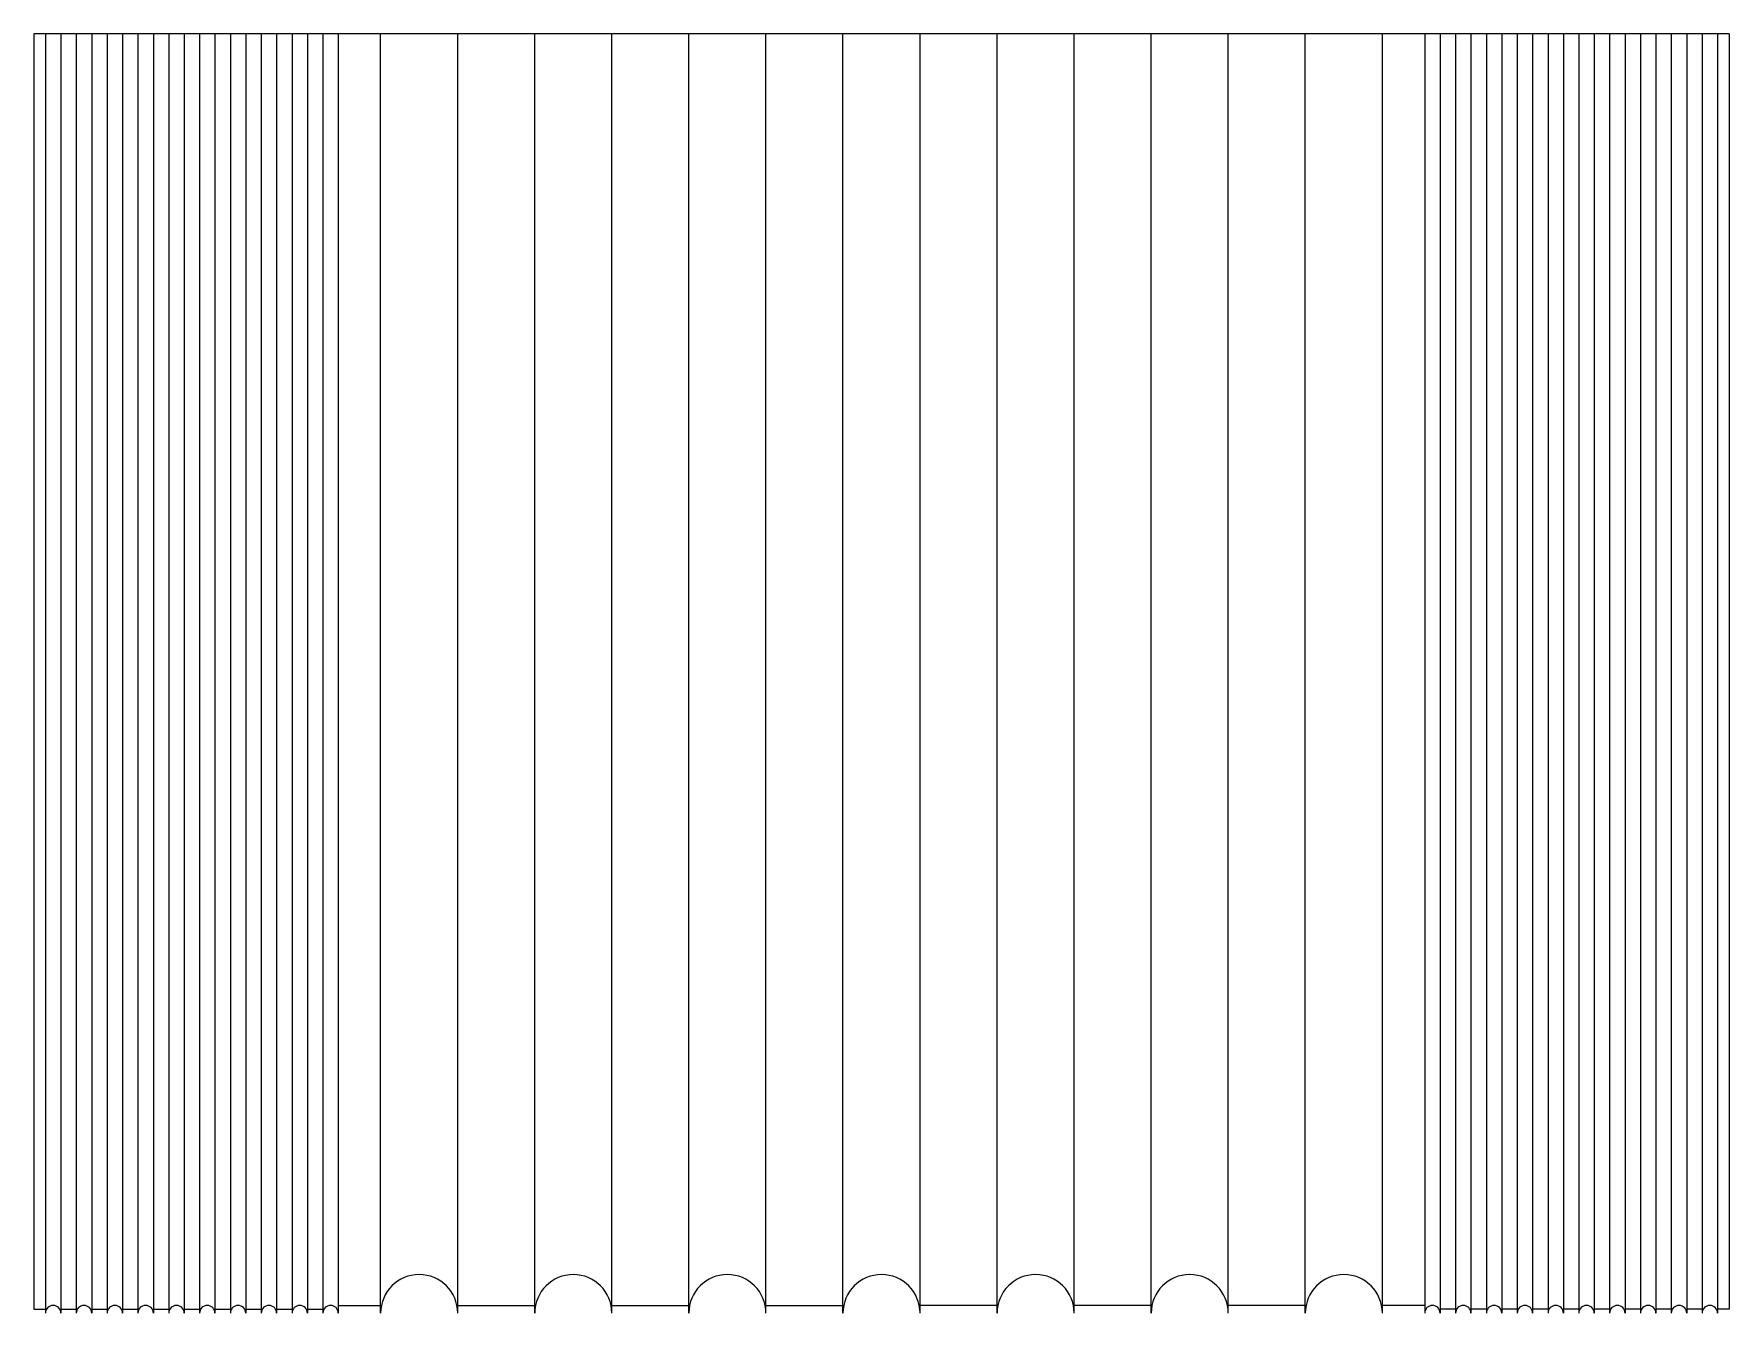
# Model space of a CAD drawing. Header units: millimetres. Extents: x -191 to 6553, y -2393 to 721.
# Drawn here: x 251.4 to 471.4, y -829.5 to -663.5 of the extents above; entities that cross this region are included whole.
import ezdxf

# ---------------------------------------------------------------- set-up
doc = ezdxf.new("R2010")
doc.units = ezdxf.units.MM

msp = doc.modelspace()

# ---------------------------------------------------------------- linework, layer by layer
for p, q in [((251.35, -663.46), (251.35, -828.96)), ((471.35, -663.46), (251.35, -663.46)), ((252.85, -663.46), (252.85, -829.46)), ((254.85, -663.46), (254.85, -829.46)), ((256.85, -663.46), (256.85, -829.46)), ((258.85, -663.46), (258.85, -829.46)), ((260.85, -663.46), (260.85, -829.46)), ((262.85, -663.46), (262.85, -829.46)), ((264.85, -663.46), (264.85, -829.46)), ((266.85, -663.46), (266.85, -829.46)), ((268.85, -663.46), (268.85, -829.46)), ((270.85, -663.46), (270.85, -829.46)), ((272.85, -663.46), (272.85, -829.46)), ((274.85, -663.46), (274.85, -829.46)), ((276.85, -663.46), (276.85, -829.46)), ((278.85, -663.46), (278.85, -829.46)), ((280.85, -663.46), (280.85, -829.46)), ((282.85, -663.46), (282.85, -829.46)), ((284.85, -663.46), (284.85, -829.46)), ((286.85, -663.46), (286.85, -829.46)), ((288.85, -663.46), (288.85, -829.46)), ((290.85, -663.46), (290.85, -829.46)), ((296.35, -829.46), (296.35, -663.46)), ((306.35, -829.46), (306.35, -663.46)), ((316.35, -829.46), (316.35, -663.46)), ((326.35, -829.46), (326.35, -663.46)), ((336.35, -829.46), (336.35, -663.46)), ((346.35, -829.46), (346.35, -663.46)), ((356.35, -829.46), (356.35, -663.46)), ((366.35, -829.46), (366.35, -663.46)), ((376.35, -829.46), (376.35, -663.46)), ((386.35, -829.46), (386.35, -663.46)), ((396.35, -829.46), (396.35, -663.46)), ((406.35, -829.46), (406.35, -663.46)), ((416.35, -829.46), (416.35, -663.46)), ((426.35, -829.46), (426.35, -663.46)), ((431.85, -663.46), (431.85, -829.46)), ((433.85, -663.46), (433.85, -829.46)), ((435.85, -663.46), (435.85, -829.46)), ((437.85, -663.46), (437.85, -829.46)), ((439.85, -663.46), (439.85, -829.46)), ((441.85, -663.46), (441.85, -829.46)), ((443.85, -663.46), (443.85, -829.46)), ((445.85, -663.46), (445.85, -829.46)), ((447.85, -663.46), (447.85, -829.46)), ((449.85, -663.46), (449.85, -829.46)), ((451.85, -663.46), (451.85, -829.46)), ((453.85, -663.46), (453.85, -829.46)), ((455.85, -663.46), (455.85, -829.46)), ((457.85, -663.46), (457.85, -829.46)), ((459.85, -663.46), (459.85, -829.46)), ((461.85, -663.46), (461.85, -829.46)), ((463.85, -663.46), (463.85, -829.46)), ((465.85, -663.46), (465.85, -829.46)), ((467.85, -663.46), (467.85, -829.46)), ((469.85, -663.46), (469.85, -829.46)), ((471.35, -663.46), (471.35, -828.96)), ((251.35, -828.96), (252.85, -828.96)), ((254.85, -828.96), (256.85, -828.96)), ((258.85, -828.96), (260.85, -828.96)), ((262.85, -828.96), (264.85, -828.96)), ((266.85, -828.96), (268.85, -828.96)), ((270.85, -828.96), (272.85, -828.96)), ((274.85, -828.96), (276.85, -828.96)), ((278.85, -828.96), (280.85, -828.96)), ((282.85, -828.96), (284.85, -828.96)), ((286.85, -828.96), (288.85, -828.96)), ((290.85, -828.46), (296.35, -828.46)), ((306.35, -828.46), (316.35, -828.46)), ((326.35, -828.46), (336.35, -828.46)), ((346.35, -828.46), (356.35, -828.46)), ((376.35, -828.46), (366.35, -828.46)), ((396.35, -828.46), (386.35, -828.46)), ((416.35, -828.46), (406.35, -828.46)), ((431.85, -828.46), (426.35, -828.46)), ((435.85, -828.96), (433.85, -828.96)), ((439.85, -828.96), (437.85, -828.96)), ((443.85, -828.96), (441.85, -828.96)), ((447.85, -828.96), (445.85, -828.96)), ((451.85, -828.96), (449.85, -828.96)), ((455.85, -828.96), (453.85, -828.96)), ((459.85, -828.96), (457.85, -828.96)), ((463.85, -828.96), (461.85, -828.96)), ((467.85, -828.96), (465.85, -828.96)), ((471.35, -828.96), (469.85, -828.96))]:
    msp.add_line(p, q)
for centre, radius, start, end in [((301.35, -829.46), 5, 0, 180), ((321.35, -829.46), 5, 0, 180), ((341.35, -829.46), 5, 0, 180), ((361.35, -829.46), 5, 90, 180), ((361.35, -829.46), 5, 0, 90), ((381.35, -829.46), 5, 0, 180), ((401.35, -829.46), 5, 0, 180), ((421.35, -829.46), 5, 0, 180), ((253.85, -829.46), 1, 0, 180), ((257.85, -829.46), 1, 0, 180), ((261.85, -829.46), 1, 0, 180), ((265.85, -829.46), 1, 0, 180), ((269.85, -829.46), 1, 0, 180), ((273.85, -829.46), 1, 0, 180), ((277.85, -829.46), 1, 0, 180), ((281.85, -829.46), 1, 0, 180), ((285.85, -829.46), 1, 0, 180), ((289.85, -829.46), 1, 0, 180), ((432.85, -829.46), 1, 0, 180), ((436.85, -829.46), 1, 0, 180), ((440.85, -829.46), 1, 0, 180), ((444.85, -829.46), 1, 0, 180), ((448.85, -829.46), 1, 0, 180), ((452.85, -829.46), 1, 0, 180), ((456.85, -829.46), 1, 0, 180), ((460.85, -829.46), 1, 0, 180), ((464.85, -829.46), 1, 0, 180), ((468.85, -829.46), 1, 0, 180)]:
    msp.add_arc(centre, radius, start, end)

doc.saveas('drawing.dxf')
